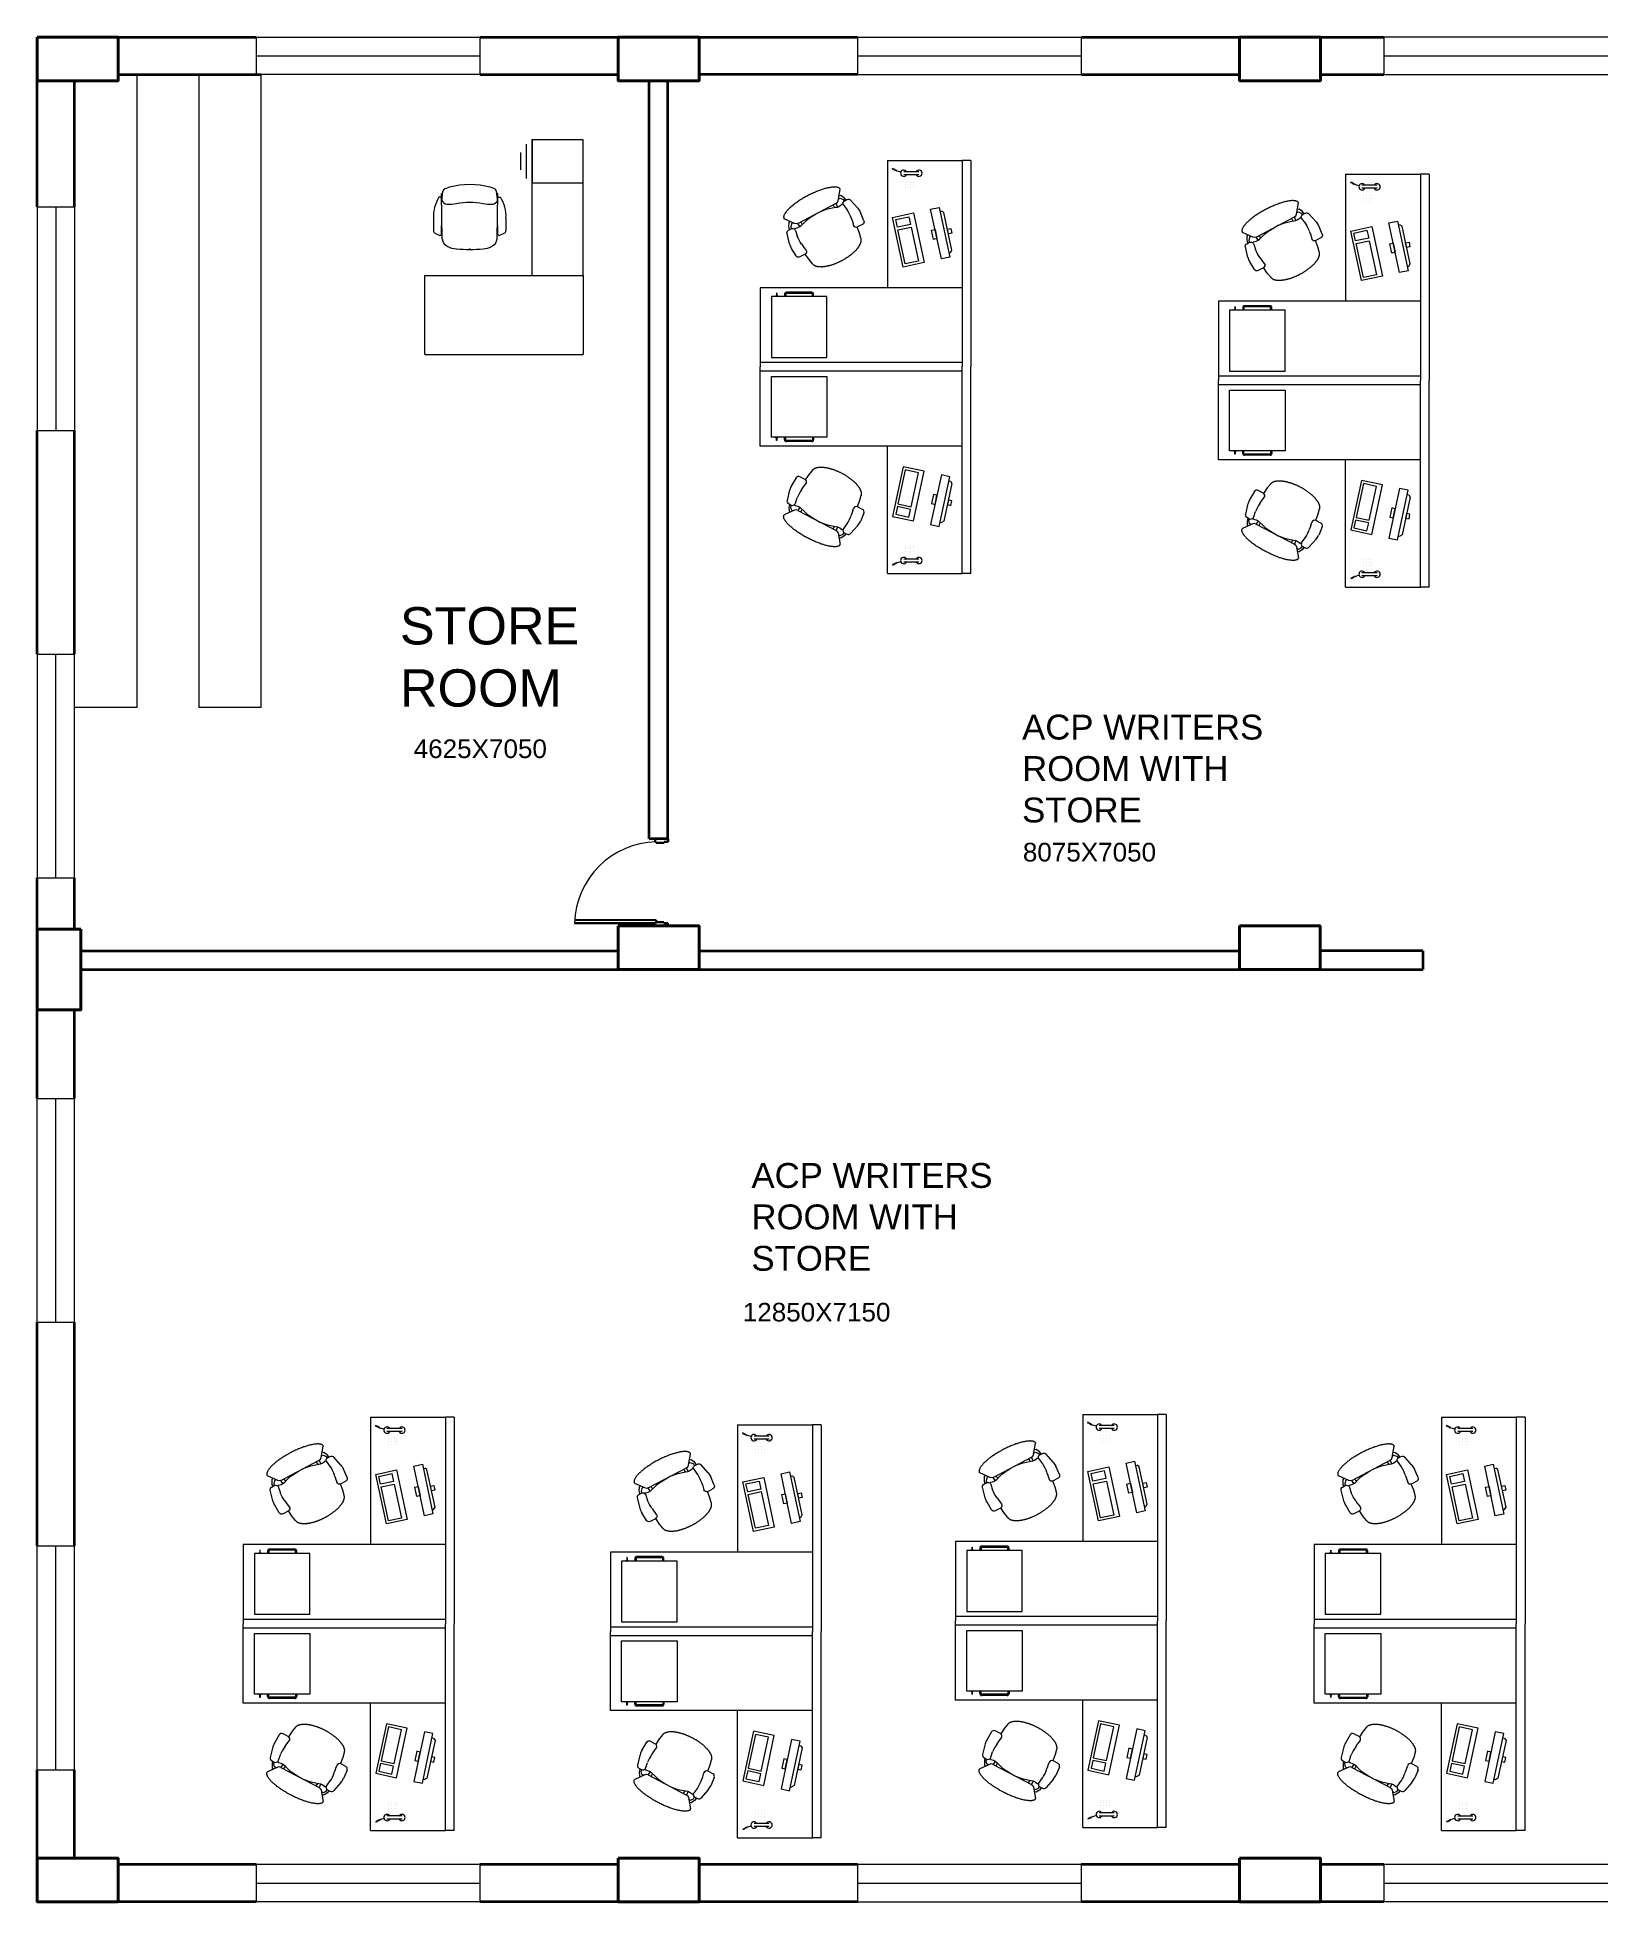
# Model space of a CAD drawing. Header units: millimetres. Extents: x 3079 to 579737, y 1565 to 1161826.
# Drawn here: x 73095 to 85732, y 432071 to 447071 of the extents above; entities that cross this region are included whole.
import ezdxf

# ---------------------------------------------------------------- set-up
doc = ezdxf.new("R2010")
doc.units = ezdxf.units.MM
for name, color, linetype, lineweight in [('1', 7, 'Continuous', 35), ('A_COL', 250, 'Continuous', 40), ('A_ELE1', 250, 'Continuous', 20), ('A_WIN-DOR', 250, 'Continuous', 30), ('IG-Area', 250, 'Continuous', 30), ('SILL', 251, 'Continuous', 18), ('WINDOW', 252, 'Continuous', 15)]:
    doc.layers.add(name, color=color, linetype=linetype, lineweight=lineweight)
doc.layers.add('FURNITURE', color=253, linetype='Continuous', lineweight=5, transparency=0.05)
doc.styles.get("Standard").update_dxf_attribs({"font": 'arial.ttf'})

msp = doc.modelspace()

# ---------------------------------------------------------------- texts
at = {"layer": 'IG-Area', "attachment_point": 1}
for s, insert, char_height in [('STORE \\PROOM', (76013, 442486), 300), ('ACP WRITERS \\PROOM WITH \\PSTORE', (81020, 441621), 200), ('4625X7050', (76124, 441422), 150), ('8075X7050', (81026, 440590), 150), ('ACP WRITERS \\PROOM WITH \\PSTORE', (78842, 438014), 200), ('12850X7150', (78772, 436889), 150)]:
    msp.add_mtext_dynamic_manual_height_columns(s, width=38356.19, gutter_width=12.5, heights=[0], dxfattribs=dict(at, insert=insert, char_height=char_height))

# ---------------------------------------------------------------- blocks, each defined once
blk = doc.blocks.new('AP00XXXX$0$A$C53421247')
at = {"color": 0}
for p, q in [((73, 477), (80, 503)), ((80, 503), (99, 534)), ((82, 595), (83, 598)), ((82, 593), (82, 595)), ((140, 501), (82, 587)), ((83, 598), (85, 600)), ((85, 600), (87, 604)), ((87, 604), (90, 607)), ((90, 607), (92, 609)), ((92, 609), (95, 612)), ((95, 612), (99, 614)), ((113, 514), (95, 493)), ((99, 614), (103, 617)), ((99, 534), (115, 538)), ((103, 617), (106, 619)), ((106, 619), (111, 621)), ((111, 621), (115, 624)), ((127, 514), (113, 514)), ((115, 624), (120, 626)), ((120, 626), (126, 628)), ((126, 628), (132, 630)), ((134, 510), (127, 514)), ((132, 630), (137, 632)), ((137, 632), (144, 634)), ((151, 491), (140, 501)), ((144, 634), (149, 636)), ((149, 636), (157, 638)), ((157, 638), (163, 639)), ((163, 639), (170, 641)), ((170, 641), (178, 643)), ((178, 643), (186, 644)), ((186, 644), (194, 646)), ((194, 646), (202, 647)), ((202, 647), (210, 648)), ((210, 648), (219, 649)), ((219, 649), (227, 650)), ((227, 650), (236, 651)), ((236, 651), (245, 652)), ((245, 652), (254, 652)), ((254, 652), (263, 653)), ((263, 653), (273, 653)), ((273, 653), (282, 654)), ((282, 654), (292, 654)), ((292, 654), (302, 654)), ((302, 654), (311, 654)), ((311, 654), (321, 654)), ((321, 654), (331, 654)), ((331, 654), (341, 654)), ((341, 654), (351, 653)), ((351, 653), (361, 653)), ((361, 653), (371, 652)), ((371, 652), (381, 652)), ((381, 652), (390, 651)), ((390, 651), (401, 650)), ((401, 650), (410, 649)), ((410, 649), (420, 648)), ((420, 648), (430, 646)), ((430, 646), (439, 646)), ((439, 646), (449, 644)), ((449, 644), (458, 642)), ((458, 642), (468, 641)), ((468, 641), (477, 639)), ((477, 639), (486, 637)), ((486, 637), (495, 636)), ((495, 636), (504, 634)), ((504, 634), (513, 632)), ((513, 632), (520, 630)), ((520, 630), (529, 627)), ((529, 627), (537, 625)), ((537, 625), (545, 623)), ((545, 623), (552, 620)), ((552, 620), (559, 618)), ((559, 618), (566, 616)), ((566, 616), (573, 614)), ((573, 614), (580, 611)), ((576, 474), (643, 549)), ((580, 611), (586, 608)), ((586, 608), (592, 605)), ((592, 605), (597, 603)), ((597, 603), (603, 600)), ((603, 600), (608, 597)), ((618, 502), (606, 508)), ((608, 597), (613, 595)), ((613, 595), (617, 591)), ((617, 591), (621, 588)), ((633, 471), (618, 502)), ((621, 588), (625, 586)), ((625, 586), (629, 582)), ((629, 582), (632, 580)), ((632, 580), (635, 576)), ((635, 576), (637, 574)), ((637, 574), (639, 571)), ((639, 571), (641, 568)), ((641, 568), (642, 565)), ((642, 565), (643, 562)), ((643, 562), (644, 559)), ((644, 559), (645, 556)), ((645, 556), (645, 553)), ((7, 368), (36, 460)), ((90, 476), (63, 478)), ((95, 493), (93, 475)), ((113, 453), (100, 394)), ((120, 459), (111, 457)), ((123, 459), (120, 459)), ((145, 454), (123, 459)), ((160, 452), (145, 454)), ((165, 488), (151, 491)), ((168, 452), (160, 452)), ((166, 452), (165, 488)), ((550, 463), (165, 488)), ((184, 457), (168, 452)), ((255, 473), (184, 457)), ((195, 486), (192, 459)), ((264, 474), (255, 473)), ((327, 478), (264, 474)), ((373, 474), (327, 478)), ((434, 465), (373, 474)), ((461, 459), (434, 465)), ((496, 446), (461, 459)), ((529, 434), (496, 446)), ((520, 465), (518, 438)), ((545, 430), (529, 434)), ((545, 430), (550, 463)), ((564, 429), (545, 430)), ((550, 463), (564, 465)), ((564, 465), (576, 474)), ((588, 432), (564, 429)), ((585, 483), (591, 485)), ((591, 432), (588, 432)), ((591, 485), (604, 482)), ((597, 428), (591, 432)), ((595, 413), (600, 364)), ((604, 482), (620, 461)), ((620, 461), (621, 444)), ((650, 442), (623, 444)), ((636, 460), (633, 471)), ((638, 443), (636, 460)), ((690, 327), (673, 421)), ((2, 245), (0, 325)), ((26, 220), (76, 217)), ((83, 159), (80, 217)), ((97, 312), (98, 282)), ((98, 280), (103, 245)), ((588, 250), (580, 218)), ((593, 282), (588, 252)), ((590, 128), (600, 187)), ((602, 186), (655, 183)), ((682, 205), (691, 283)), ((90, 114), (83, 159)), ((90, 111), (90, 114)), ((90, 110), (90, 111)), ((91, 107), (90, 110)), ((92, 105), (91, 107)), ((92, 102), (92, 105)), ((93, 100), (92, 102)), ((94, 98), (93, 100)), ((95, 96), (94, 98)), ((96, 93), (95, 96)), ((97, 91), (96, 93)), ((99, 89), (97, 91)), ((100, 87), (99, 89)), ((101, 84), (100, 87)), ((103, 82), (101, 84)), ((105, 80), (103, 82)), ((107, 78), (105, 80)), ((109, 76), (107, 78)), ((111, 73), (109, 76)), ((113, 72), (111, 73)), ((116, 69), (113, 72)), ((118, 67), (116, 69)), ((120, 65), (118, 67)), ((123, 63), (120, 65)), ((125, 60), (123, 63)), ((128, 59), (125, 60)), ((132, 57), (128, 59)), ((135, 54), (132, 57)), ((138, 53), (135, 54)), ((141, 51), (138, 53)), ((144, 49), (141, 51)), ((148, 47), (144, 49)), ((151, 45), (148, 47)), ((155, 44), (151, 45)), ((158, 42), (155, 44)), ((162, 40), (158, 42)), ((165, 38), (162, 40)), ((169, 36), (165, 38)), ((173, 34), (169, 36)), ((178, 33), (173, 34)), ((182, 31), (178, 33)), ((186, 30), (182, 31)), ((190, 28), (186, 30)), ((194, 27), (190, 28)), ((199, 25), (194, 27)), ((204, 24), (199, 25)), ((207, 22), (204, 24)), ((212, 21), (207, 22)), ((217, 19), (212, 21)), ((221, 18), (217, 19)), ((226, 17), (221, 18)), ((231, 16), (226, 17)), ((236, 15), (231, 16)), ((241, 14), (236, 15)), ((246, 13), (241, 14)), ((250, 11), (246, 13)), ((256, 10), (250, 11)), ((261, 9), (256, 10)), ((266, 8), (261, 9)), ((271, 8), (266, 8)), ((276, 7), (271, 8)), ((281, 6), (276, 7)), ((287, 5), (281, 6)), ((291, 4), (287, 5)), ((297, 4), (291, 4)), ((302, 4), (297, 4)), ((307, 2), (302, 4)), ((313, 2), (307, 2)), ((318, 2), (313, 2)), ((323, 1), (318, 2)), ((328, 1), (323, 1)), ((334, 1), (328, 1)), ((339, 1), (334, 1)), ((344, 0), (339, 1)), ((350, 1), (344, 0)), ((356, 0), (350, 1)), ((360, 0), (356, 0)), ((366, 0), (360, 0)), ((371, 0), (366, 0)), ((376, 1), (371, 0)), ((382, 0), (376, 1)), ((387, 1), (382, 0)), ((392, 1), (387, 1)), ((397, 1), (392, 1)), ((402, 1), (397, 1)), ((407, 2), (402, 1)), ((412, 2), (407, 2)), ((417, 3), (412, 2)), ((423, 3), (417, 3)), ((427, 4), (423, 3)), ((432, 4), (427, 4)), ((437, 6), (432, 4)), ((442, 6), (437, 6)), ((447, 7), (442, 6)), ((451, 8), (447, 7)), ((455, 9), (451, 8)), ((460, 9), (455, 9)), ((465, 10), (460, 9)), ((469, 12), (465, 10)), ((474, 12), (469, 12)), ((478, 13), (474, 12)), ((482, 15), (478, 13)), ((486, 16), (482, 15)), ((490, 17), (486, 16)), ((494, 18), (490, 17)), ((498, 19), (494, 18)), ((502, 21), (498, 19)), ((506, 22), (502, 21)), ((510, 23), (506, 22)), ((514, 25), (510, 23)), ((517, 27), (514, 25)), ((520, 28), (517, 27)), ((524, 30), (520, 28)), ((528, 31), (524, 30)), ((530, 33), (528, 31)), ((533, 35), (530, 33)), ((537, 36), (533, 35)), ((539, 38), (537, 36)), ((542, 40), (539, 38)), ((545, 42), (542, 40)), ((547, 43), (545, 42)), ((550, 46), (547, 43)), ((552, 47), (550, 46)), ((555, 49), (552, 47)), ((557, 51), (555, 49)), ((559, 53), (557, 51)), ((561, 55), (559, 53)), ((563, 57), (561, 55)), ((565, 59), (563, 57)), ((567, 61), (565, 59)), ((568, 63), (567, 61)), ((569, 65), (568, 63)), ((571, 67), (569, 65)), ((572, 70), (571, 67)), ((573, 71), (572, 70)), ((574, 74), (573, 71)), ((575, 76), (574, 74)), ((576, 78), (575, 76)), ((577, 81), (576, 78)), ((577, 82), (590, 128)), ((577, 82), (577, 81))]:
    blk.add_line(p, q, dxfattribs=at)
for centre, radius, start, end in [((88, 591), 6.35, 164.3929, 214.029), ((638, 553), 6.35, 318.2555, 357.1149), ((153, 324), 152, 163.1174, 179.4456), ((60, 452), 25.4, 85.1777, 163.418), ((87, 451), 25.4, 6.3757, 85.1777), ((446, 342), 350, 171.2066, 184.7536), ((251, 353), 350, 348.2663, 1.8132), ((620, 418), 25.4, 85.208, 169.2349), ((620, 418), 25.4, 169.2349, 190.8913), ((648, 417), 25.4, 9.9024, 85.208), ((28, 245), 25.4, 180.1777, 266.5099), ((78, 242), 25.4, 266.5099, 4.8356), ((124, 283), 25.4, 182.6801, 187.8199), ((604, 212), 25.4, 165.2, 266.5099), ((563, 256), 25.4, 345.2, 350.3398), ((657, 209), 25.4, 266.5099, 353.5743), ((539, 300), 152, 353.5743, 9.9024)]:
    blk.add_arc(centre, radius, start, end, dxfattribs=at)

# ---------------------------------------------------------------- linework, layer by layer
at = {"layer": '1'}
for p, q in [((73095, 447071), (74857, 447071)), ((73095, 445708), (73095, 447071)), ((73095, 447071), (74857, 447071)), ((76657, 447071), (79695, 447071)), ((77770, 447071), (78420, 447071)), ((81495, 447071), (83932, 447071)), ((73395, 445708), (73395, 446721)), ((73745, 446771), (74895, 446771)), ((76657, 446771), (77770, 446771)), ((78020, 440621), (78020, 446721)), ((78170, 440621), (78170, 446721)), ((79695, 446771), (78420, 446771)), ((81495, 446771), (82770, 446771)), ((83420, 446771), (83932, 446771)), ((73095, 442108), (73095, 443908)), ((73395, 442108), (73395, 443908)), ((78170, 440621), (78020, 440621)), ((73095, 438533), (73095, 440308)), ((73395, 439896), (73395, 440308)), ((73445, 439721), (77770, 439721)), ((78420, 439721), (82768, 439721)), ((84245, 439721), (83418, 439721)), ((84245, 439721), (84245, 439571)), ((73445, 439571), (84245, 439571)), ((83093, 439571), (83095, 439571)), ((83093, 439571), (83093, 439571)), ((73395, 438533), (73395, 439246)), ((73095, 434933), (73095, 436733)), ((73395, 434933), (73395, 436733)), ((73095, 432071), (73095, 433133)), ((73395, 432421), (73395, 433133)), ((74857, 432371), (73745, 432371)), ((77770, 432371), (76657, 432371)), ((79695, 432371), (78420, 432371)), ((82770, 432371), (81495, 432371)), ((83932, 432371), (83420, 432371)), ((74857, 432071), (73095, 432071)), ((79695, 432071), (76657, 432071)), ((83932, 432071), (81495, 432071))]:
    msp.add_line(p, q, dxfattribs=at)
at = {"layer": 'A_COL'}
for points in [[(73095, 447071), (73095, 446721), (73745, 446721), (73745, 447071)], [(77770, 447071), (77770, 446721), (78420, 446721), (78420, 447071)], [(82770, 447071), (82770, 446721), (83420, 446721), (83420, 447071)], [(73445, 439896), (73095, 439896), (73095, 439246), (73445, 439246)], [(77770, 439921), (77770, 439571), (78420, 439571), (78420, 439921)], [(82768, 439921), (82768, 439571), (83418, 439571), (83418, 439921)], [(73095, 432421), (73095, 432071), (73745, 432071), (73745, 432421)], [(77770, 432421), (77770, 432071), (78420, 432071), (78420, 432421)], [(82770, 432421), (82770, 432071), (83420, 432071), (83420, 432421)]]:
    msp.add_lwpolyline(points, close=True, dxfattribs=at)
at = {"layer": 'A_ELE1', "transparency": 33554687}
msp.add_arc((78094, 439923), 676, 91.622, 178.1378, dxfattribs=at)
at = {"layer": 'A_WIN-DOR', "transparency": 33554687}
for p, q in [((78066, 440599), (78066, 440621)), ((78075, 440599), (78066, 440599)), ((78139, 440589), (78075, 440589)), ((78171, 440598), (78139, 440599)), ((78139, 440599), (78139, 440589)), ((78074, 439969), (77419, 439970)), ((78138, 439953), (78074, 439953)), ((78138, 439943), (78138, 439953)), ((78074, 439943), (77419, 439945)), ((78065, 439944), (78042, 439944)), ((78065, 439944), (78065, 439921)), ((78065, 439921), (78170, 439921)), ((78170, 439943), (78138, 439943))]:
    msp.add_line(p, q, dxfattribs=at)
at = {"layer": 'A_WIN-DOR'}
for p, q in [((78066, 440621), (78171, 440621)), ((78171, 440621), (78171, 440598)), ((78170, 439943), (78170, 439921))]:
    msp.add_line(p, q, dxfattribs=at)
at = {"layer": 'A_WIN-DOR', "transparency": 33554687}
for points in [[(78075, 440599), (78075, 440589)], [(78074, 439943), (78074, 439969)]]:
    msp.add_lwpolyline(points, dxfattribs=at)
at = {"layer": 'FURNITURE'}
for p, q in [((73895, 446771), (73895, 441680)), ((74395, 446771), (74395, 441680)), ((74895, 446771), (74895, 441680)), ((76986, 446004), (76986, 446143)), ((77032, 445935), (77032, 446212)), ((77078, 445155), (77078, 446247)), ((77078, 446247), (77078, 445900)), ((77488, 446247), (77078, 446247)), ((77488, 446247), (77078, 446247)), ((77488, 445155), (77488, 446247)), ((79936, 446080), (80538, 446080)), ((79936, 446080), (79936, 445056)), ((79982, 446004), (79978, 446019)), ((79992, 445999), (79987, 446014)), ((80002, 445994), (79997, 446009)), ((80012, 445990), (80007, 446004)), ((80044, 445986), (80016, 445994)), ((80189, 445989), (80068, 445989)), ((80189, 445965), (80068, 445965)), ((80538, 446080), (80538, 444419)), ((80608, 446080), (80538, 446080)), ((80608, 446080), (80608, 444419)), ((80608, 446080), (80608, 444419)), ((83623, 445971), (84225, 445971)), ((83623, 445971), (83623, 444947)), ((84225, 445971), (84225, 444310)), ((84296, 445971), (84225, 445971)), ((84296, 445971), (84296, 444310)), ((84296, 445971), (84296, 444310)), ((76349, 445811), (76359, 445821)), ((76354, 445450), (76349, 445811)), ((76350, 445749), (76359, 445830)), ((76379, 445855), (76410, 445865)), ((76770, 445855), (76739, 445865)), ((76800, 445749), (76790, 445830)), ((76800, 445811), (76791, 445821)), ((76796, 445450), (76800, 445811)), ((77078, 445900), (77488, 445900)), ((80080, 445906), (80080, 445906)), ((80080, 445884), (80080, 445884)), ((80080, 445861), (80080, 445861)), ((80102, 445906), (80102, 445906)), ((80102, 445884), (80102, 445884)), ((80102, 445861), (80102, 445861)), ((80125, 445906), (80125, 445906)), ((80125, 445884), (80125, 445884)), ((80125, 445861), (80125, 445861)), ((80148, 445906), (80148, 445906)), ((80148, 445884), (80148, 445884)), ((80148, 445861), (80148, 445861)), ((83670, 445895), (83665, 445909)), ((83680, 445890), (83675, 445904)), ((83689, 445885), (83684, 445900)), ((83699, 445880), (83694, 445895)), ((83731, 445876), (83704, 445885)), ((83876, 445880), (83755, 445880)), ((83876, 445856), (83755, 445856)), ((76349, 445784), (76326, 445784)), ((76800, 445784), (76823, 445784)), ((79978, 445621), (80146, 445658)), ((80146, 445658), (80231, 445258)), ((80360, 445668), (80372, 445671)), ((80390, 445660), (80372, 445671)), ((80455, 445357), (80390, 445660)), ((83767, 445797), (83767, 445797)), ((83767, 445774), (83767, 445774)), ((83767, 445752), (83767, 445752)), ((83790, 445797), (83790, 445797)), ((83790, 445774), (83790, 445774)), ((83790, 445752), (83790, 445752)), ((83813, 445797), (83813, 445797)), ((83813, 445774), (83813, 445774)), ((83813, 445752), (83813, 445752)), ((83835, 445797), (83835, 445797)), ((83835, 445774), (83835, 445774)), ((83835, 445752), (83835, 445752)), ((76283, 445616), (76284, 445515)), ((76348, 445488), (76351, 445630)), ((76801, 445488), (76798, 445630)), ((76866, 445616), (76865, 445515)), ((80063, 445222), (79978, 445621)), ((80003, 445605), (80108, 445627)), ((80017, 445542), (80003, 445605)), ((80122, 445564), (80017, 445542)), ((80021, 445521), (80126, 445543)), ((80080, 445248), (80021, 445521)), ((80108, 445627), (80122, 445564)), ((80126, 445543), (80185, 445270)), ((83665, 445512), (83833, 445548)), ((83750, 445113), (83665, 445512)), ((83690, 445496), (83795, 445518)), ((83795, 445518), (83809, 445455)), ((83833, 445548), (83919, 445149)), ((84047, 445559), (84060, 445562)), ((84078, 445550), (84060, 445562)), ((84142, 445247), (84078, 445550)), ((76293, 445496), (76329, 445479)), ((76856, 445496), (76820, 445479)), ((80443, 445339), (80455, 445357)), ((83704, 445433), (83690, 445496)), ((83809, 445455), (83704, 445433)), ((83708, 445411), (83813, 445434)), ((83767, 445138), (83708, 445411)), ((83813, 445434), (83872, 445161)), ((80231, 445258), (80063, 445222)), ((80185, 445270), (80080, 445248)), ((80431, 445336), (80443, 445339)), ((84119, 445227), (84131, 445229)), ((84131, 445229), (84142, 445247)), ((76214, 445155), (77488, 445155)), ((76214, 444518), (76214, 445155)), ((77488, 445155), (77488, 444518)), ((80538, 445056), (78912, 445056)), ((78912, 445056), (78912, 444419)), ((83919, 445149), (83750, 445113)), ((83872, 445161), (83767, 445138)), ((79036, 444986), (79033, 444985)), ((79034, 444985), (79033, 444985)), ((79057, 444985), (79033, 444985)), ((79057, 444985), (79034, 444985)), ((79036, 444987), (79036, 444986)), ((79054, 444987), (79036, 444987)), ((79055, 444986), (79036, 444986)), ((79047, 445012), (79044, 445012)), ((79044, 445012), (79044, 445009)), ((79044, 445011), (79044, 445009)), ((79044, 445011), (79044, 445011)), ((79044, 445009), (79044, 444996)), ((79044, 445009), (79044, 444996)), ((79047, 445009), (79044, 445009)), ((79047, 445004), (79044, 445004)), ((79044, 445003), (79044, 445003)), ((79044, 444996), (79044, 444994)), ((79044, 444996), (79044, 444993)), ((79044, 444994), (79044, 444994)), ((79047, 444993), (79044, 444993)), ((79044, 444993), (79044, 444992)), ((79044, 444992), (79044, 444988)), ((79046, 445011), (79046, 445009)), ((79047, 445011), (79046, 445011)), ((79046, 445009), (79046, 444996)), ((79047, 445003), (79046, 445003)), ((79046, 444996), (79046, 444994)), ((79047, 444994), (79046, 444994)), ((79047, 445009), (79047, 445012)), ((79047, 444996), (79047, 445009)), ((79047, 444993), (79047, 444996)), ((79047, 444992), (79047, 444993)), ((79047, 444988), (79047, 444992)), ((79054, 444987), (79054, 444986)), ((79055, 444986), (79057, 444985)), ((79057, 444985), (79057, 444985)), ((79107, 445005), (79107, 444985)), ((79107, 444985), (79107, 444985)), ((79118, 445005), (79118, 444985)), ((79118, 444985), (79118, 444985)), ((79327, 445020), (79123, 445020)), ((79327, 445010), (79123, 445010)), ((79332, 444985), (79332, 445005)), ((79332, 444985), (79332, 444985)), ((79342, 444985), (79342, 445005)), ((79342, 444985), (79342, 444985)), ((84225, 444947), (82599, 444947)), ((82599, 444947), (82599, 444310)), ((82734, 444902), (82732, 444902)), ((82732, 444902), (82732, 444899)), ((82732, 444901), (82732, 444899)), ((82732, 444901), (82732, 444901)), ((82734, 444899), (82734, 444902)), ((82734, 444901), (82734, 444899)), ((82734, 444901), (82734, 444901)), ((83015, 444911), (82810, 444911)), ((83015, 444901), (82810, 444901)), ((82723, 444877), (82721, 444876)), ((82721, 444876), (82721, 444876)), ((82745, 444876), (82721, 444876)), ((82745, 444876), (82721, 444876)), ((82742, 444877), (82723, 444877)), ((82724, 444877), (82724, 444877)), ((82742, 444877), (82724, 444877)), ((82734, 444900), (82732, 444900)), ((82732, 444899), (82732, 444886)), ((82732, 444899), (82732, 444886)), ((82734, 444895), (82732, 444895)), ((82732, 444894), (82732, 444894)), ((82732, 444886), (82732, 444884)), ((82732, 444886), (82732, 444883)), ((82732, 444884), (82732, 444884)), ((82732, 444883), (82732, 444878)), ((82734, 444883), (82732, 444883)), ((82732, 444883), (82732, 444883)), ((82734, 444899), (82734, 444886)), ((82734, 444886), (82734, 444899)), ((82734, 444894), (82734, 444894)), ((82734, 444886), (82734, 444884)), ((82734, 444883), (82734, 444886)), ((82734, 444884), (82734, 444884)), ((82734, 444878), (82734, 444883)), ((82734, 444883), (82734, 444883)), ((82742, 444877), (82745, 444876)), ((82742, 444877), (82742, 444877)), ((82745, 444876), (82745, 444876)), ((82795, 444896), (82795, 444875)), ((82795, 444875), (82795, 444875)), ((82805, 444896), (82805, 444875)), ((82805, 444875), (82805, 444875)), ((83020, 444875), (83020, 444896)), ((83020, 444875), (83020, 444875)), ((83030, 444875), (83030, 444896)), ((83030, 444875), (83030, 444875)), ((76214, 444518), (77488, 444518)), ((80538, 444454), (78912, 444454)), ((78912, 443782), (78912, 444419)), ((80538, 444384), (78912, 444384)), ((80538, 442758), (80538, 444419)), ((80538, 442758), (80538, 444419)), ((80608, 442758), (80608, 444419)), ((80608, 442758), (80608, 444419)), ((80608, 442758), (80608, 444419)), ((84225, 444345), (82599, 444345)), ((82599, 443672), (82599, 444310)), ((84225, 442648), (84225, 444310)), ((84225, 442648), (84225, 444310)), ((84296, 442648), (84296, 444310)), ((84296, 442648), (84296, 444310)), ((84296, 442648), (84296, 444310)), ((84225, 444274), (82599, 444274)), ((79034, 443853), (79033, 443853)), ((79036, 443851), (79033, 443853)), ((79057, 443853), (79033, 443853)), ((79057, 443853), (79034, 443853)), ((79036, 443851), (79036, 443851)), ((79054, 443851), (79036, 443851)), ((79055, 443851), (79036, 443851)), ((79044, 443846), (79044, 443850)), ((79047, 443850), (79047, 443846)), ((79054, 443851), (79054, 443851)), ((79055, 443851), (79057, 443853)), ((79057, 443853), (79057, 443853)), ((79107, 443833), (79107, 443853)), ((79107, 443853), (79107, 443853)), ((79118, 443833), (79118, 443853)), ((79118, 443853), (79118, 443853)), ((79332, 443853), (79332, 443833)), ((79332, 443853), (79332, 443853)), ((79342, 443853), (79342, 443833)), ((79342, 443853), (79342, 443853)), ((80538, 443782), (78912, 443782)), ((79044, 443845), (79044, 443846)), ((79044, 443842), (79044, 443845)), ((79047, 443845), (79044, 443845)), ((79044, 443842), (79044, 443844)), ((79044, 443844), (79044, 443844)), ((79044, 443829), (79044, 443842)), ((79044, 443829), (79044, 443842)), ((79044, 443835), (79044, 443835)), ((79047, 443834), (79044, 443834)), ((79047, 443829), (79044, 443829)), ((79044, 443827), (79044, 443829)), ((79044, 443826), (79044, 443829)), ((79044, 443827), (79044, 443827)), ((79047, 443826), (79044, 443826)), ((79046, 443842), (79046, 443844)), ((79047, 443844), (79046, 443844)), ((79046, 443829), (79046, 443842)), ((79047, 443835), (79046, 443835)), ((79046, 443827), (79046, 443829)), ((79047, 443827), (79046, 443827)), ((79047, 443846), (79047, 443845)), ((79047, 443845), (79047, 443842)), ((79047, 443842), (79047, 443829)), ((79047, 443829), (79047, 443826)), ((79327, 443828), (79123, 443828)), ((79327, 443818), (79123, 443818)), ((79936, 442758), (79936, 443782)), ((82721, 443743), (82721, 443743)), ((82723, 443742), (82721, 443743)), ((82745, 443743), (82721, 443743)), ((82745, 443743), (82721, 443743)), ((82742, 443742), (82723, 443742)), ((82724, 443742), (82724, 443742)), ((82742, 443742), (82724, 443742)), ((82732, 443736), (82732, 443741)), ((82732, 443733), (82732, 443736)), ((82734, 443736), (82732, 443736)), ((82732, 443736), (82732, 443736)), ((82732, 443733), (82732, 443735)), ((82732, 443735), (82732, 443735)), ((82732, 443720), (82732, 443733)), ((82732, 443720), (82732, 443733)), ((82732, 443725), (82732, 443725)), ((82734, 443724), (82732, 443724)), ((82732, 443718), (82732, 443720)), ((82732, 443717), (82732, 443720)), ((82734, 443719), (82732, 443719)), ((82732, 443718), (82732, 443718)), ((82734, 443717), (82732, 443717)), ((82734, 443741), (82734, 443736)), ((82734, 443736), (82734, 443733)), ((82734, 443736), (82734, 443736)), ((82734, 443733), (82734, 443735)), ((82734, 443735), (82734, 443735)), ((82734, 443720), (82734, 443733)), ((82734, 443733), (82734, 443720)), ((82734, 443725), (82734, 443725)), ((82734, 443718), (82734, 443720)), ((82734, 443720), (82734, 443717)), ((82734, 443718), (82734, 443718)), ((82742, 443742), (82745, 443743)), ((82742, 443742), (82742, 443742)), ((82745, 443743), (82745, 443743)), ((82795, 443723), (82795, 443744)), ((82795, 443744), (82795, 443744)), ((82805, 443723), (82805, 443744)), ((82805, 443744), (82805, 443744)), ((83015, 443718), (82810, 443718)), ((83015, 443708), (82810, 443708)), ((83020, 443744), (83020, 443723)), ((83020, 443744), (83020, 443744)), ((83030, 443744), (83030, 443723)), ((83030, 443744), (83030, 443744)), ((80063, 443616), (79978, 443216)), ((80080, 443590), (80021, 443317)), ((80231, 443580), (80063, 443616)), ((80185, 443568), (80080, 443590)), ((80126, 443294), (80185, 443568)), ((80146, 443180), (80231, 443580)), ((84225, 443672), (82599, 443672)), ((83623, 442648), (83623, 443672)), ((80455, 443481), (80390, 443178)), ((80431, 443502), (80443, 443499)), ((80443, 443499), (80455, 443481)), ((83750, 443506), (83665, 443107)), ((83767, 443481), (83708, 443208)), ((83919, 443470), (83750, 443506)), ((83872, 443458), (83767, 443481)), ((83813, 443185), (83872, 443458)), ((83833, 443071), (83919, 443470)), ((80017, 443296), (80003, 443233)), ((80122, 443273), (80017, 443296)), ((80021, 443317), (80126, 443294)), ((80108, 443210), (80122, 443273)), ((84142, 443372), (84078, 443069)), ((84119, 443392), (84131, 443390)), ((84131, 443390), (84142, 443372)), ((79978, 443216), (80146, 443180)), ((80003, 443233), (80108, 443210)), ((80360, 443169), (80372, 443167)), ((80390, 443178), (80372, 443167)), ((83665, 443107), (83833, 443071)), ((83704, 443186), (83690, 443123)), ((83690, 443123), (83795, 443101)), ((83809, 443164), (83704, 443186)), ((83708, 443208), (83813, 443185)), ((83795, 443101), (83809, 443164)), ((80080, 442977), (80080, 442977)), ((80080, 442954), (80080, 442954)), ((80102, 442977), (80102, 442977)), ((80102, 442954), (80102, 442954)), ((80125, 442977), (80125, 442977)), ((80125, 442954), (80125, 442954)), ((80148, 442977), (80148, 442977)), ((80148, 442954), (80148, 442954)), ((84047, 443060), (84060, 443057)), ((84078, 443069), (84060, 443057)), ((79982, 442834), (79978, 442819)), ((79992, 442839), (79987, 442824)), ((80002, 442843), (79997, 442829)), ((80012, 442848), (80007, 442834)), ((80044, 442852), (80016, 442843)), ((80189, 442873), (80068, 442873)), ((80189, 442849), (80068, 442849)), ((80080, 442931), (80080, 442931)), ((80102, 442931), (80102, 442931)), ((80125, 442931), (80125, 442931)), ((80148, 442931), (80148, 442931)), ((83767, 442867), (83767, 442867)), ((83767, 442845), (83767, 442845)), ((83767, 442822), (83767, 442822)), ((83790, 442867), (83790, 442867)), ((83790, 442845), (83790, 442845)), ((83790, 442822), (83790, 442822)), ((83813, 442867), (83813, 442867)), ((83813, 442845), (83813, 442845)), ((83813, 442822), (83813, 442822)), ((83835, 442867), (83835, 442867)), ((83835, 442845), (83835, 442845)), ((83835, 442822), (83835, 442822)), ((79936, 442758), (80538, 442758)), ((80608, 442758), (80538, 442758)), ((83670, 442724), (83665, 442710)), ((83680, 442729), (83675, 442715)), ((83689, 442734), (83684, 442719)), ((83699, 442739), (83694, 442724)), ((83731, 442743), (83704, 442734)), ((83876, 442763), (83755, 442763)), ((83876, 442739), (83755, 442739)), ((83623, 442648), (84225, 442648)), ((84296, 442648), (84225, 442648)), ((73895, 441680), (73395, 441680)), ((74895, 441680), (74395, 441680)), ((75776, 435968), (76379, 435968)), ((75776, 435968), (75776, 434944)), ((75823, 435892), (75818, 435906)), ((75833, 435887), (75828, 435902)), ((76379, 435968), (76379, 434307)), ((76449, 435968), (76379, 435968)), ((76449, 435968), (76449, 434307)), ((76449, 435968), (76449, 434307)), ((78731, 435907), (79333, 435907)), ((78731, 435907), (78731, 434883)), ((79333, 435907), (79333, 434246)), ((79403, 435907), (79333, 435907)), ((79403, 435907), (79403, 434246)), ((79403, 435907), (79403, 434246)), ((81508, 435992), (82110, 435992)), ((81508, 435992), (81508, 434968)), ((81555, 435916), (81550, 435931)), ((81564, 435911), (81560, 435926)), ((81574, 435906), (81569, 435921)), ((81584, 435901), (81579, 435916)), ((81616, 435898), (81589, 435906)), ((81761, 435901), (81640, 435901)), ((82110, 435992), (82110, 434331)), ((82180, 435992), (82110, 435992)), ((82180, 435992), (82180, 434331)), ((82180, 435992), (82180, 434331)), ((84394, 435968), (84996, 435968)), ((84394, 435968), (84394, 434944)), ((84441, 435892), (84436, 435906)), ((84451, 435887), (84446, 435901)), ((84996, 435968), (84996, 434307)), ((85067, 435968), (84996, 435968)), ((85067, 435968), (85067, 434307)), ((85067, 435968), (85067, 434307)), ((75843, 435882), (75838, 435897)), ((75852, 435877), (75848, 435892)), ((75885, 435873), (75857, 435882)), ((76030, 435877), (75909, 435877)), ((76030, 435853), (75909, 435853)), ((75921, 435794), (75921, 435794)), ((75921, 435771), (75921, 435771)), ((75943, 435794), (75943, 435794)), ((75943, 435771), (75943, 435771)), ((75966, 435794), (75966, 435794)), ((75966, 435771), (75966, 435771)), ((75989, 435794), (75989, 435794)), ((75989, 435771), (75989, 435771)), ((78778, 435831), (78773, 435846)), ((78787, 435826), (78783, 435841)), ((78797, 435822), (78792, 435836)), ((78807, 435817), (78802, 435831)), ((78839, 435813), (78812, 435822)), ((78984, 435816), (78863, 435816)), ((78984, 435792), (78863, 435792)), ((81761, 435877), (81640, 435877)), ((81652, 435818), (81652, 435818)), ((81652, 435796), (81652, 435796)), ((81652, 435773), (81652, 435773)), ((81675, 435818), (81675, 435818)), ((81675, 435796), (81675, 435796)), ((81675, 435773), (81675, 435773)), ((81698, 435818), (81698, 435818)), ((81698, 435796), (81698, 435796)), ((81698, 435773), (81698, 435773)), ((81720, 435818), (81720, 435818)), ((81720, 435796), (81720, 435796)), ((81720, 435773), (81720, 435773)), ((84460, 435882), (84456, 435897)), ((84470, 435877), (84465, 435892)), ((84503, 435873), (84475, 435882)), ((84647, 435877), (84526, 435877)), ((84647, 435853), (84526, 435853)), ((84538, 435794), (84538, 435794)), ((84538, 435771), (84538, 435771)), ((84561, 435794), (84561, 435794)), ((84561, 435771), (84561, 435771)), ((84584, 435794), (84584, 435794)), ((84584, 435771), (84584, 435771)), ((84606, 435794), (84606, 435794)), ((84606, 435771), (84606, 435771)), ((75921, 435749), (75921, 435749)), ((75943, 435749), (75943, 435749)), ((75966, 435749), (75966, 435749)), ((75989, 435749), (75989, 435749)), ((78875, 435734), (78875, 435734)), ((78875, 435711), (78875, 435711)), ((78875, 435688), (78875, 435688)), ((78898, 435734), (78898, 435734)), ((78898, 435711), (78898, 435711)), ((78898, 435688), (78898, 435688)), ((78920, 435734), (78920, 435734)), ((78920, 435711), (78920, 435711)), ((78920, 435688), (78920, 435688)), ((78943, 435734), (78943, 435734)), ((78943, 435711), (78943, 435711)), ((78943, 435688), (78943, 435688)), ((84538, 435749), (84538, 435749)), ((84561, 435749), (84561, 435749)), ((84584, 435749), (84584, 435749)), ((84606, 435749), (84606, 435749)), ((75818, 435509), (75986, 435545)), ((75904, 435110), (75818, 435509)), ((75844, 435493), (75949, 435515)), ((75857, 435430), (75844, 435493)), ((75962, 435452), (75857, 435430)), ((75949, 435515), (75962, 435452)), ((75986, 435545), (76072, 435146)), ((76201, 435556), (76213, 435559)), ((76231, 435547), (76213, 435559)), ((76296, 435244), (76231, 435547)), ((78773, 435448), (78941, 435485)), ((78798, 435432), (78903, 435454)), ((78903, 435454), (78917, 435391)), ((78941, 435485), (79026, 435085)), ((79155, 435495), (79168, 435498)), ((79185, 435487), (79168, 435498)), ((79250, 435184), (79185, 435487)), ((81550, 435533), (81718, 435569)), ((81635, 435134), (81550, 435533)), ((81575, 435517), (81680, 435539)), ((81589, 435454), (81575, 435517)), ((81694, 435476), (81589, 435454)), ((81593, 435433), (81698, 435455)), ((81680, 435539), (81694, 435476)), ((81698, 435455), (81757, 435182)), ((81718, 435569), (81803, 435170)), ((81932, 435580), (81945, 435583)), ((81963, 435571), (81945, 435583)), ((82027, 435269), (81963, 435571)), ((84436, 435509), (84604, 435545)), ((84522, 435110), (84436, 435509)), ((84462, 435493), (84567, 435515)), ((84475, 435430), (84462, 435493)), ((84580, 435452), (84475, 435430)), ((84567, 435515), (84580, 435452)), ((84604, 435545), (84690, 435146)), ((84819, 435556), (84831, 435559)), ((84849, 435547), (84831, 435559)), ((84914, 435244), (84849, 435547)), ((75862, 435409), (75967, 435431)), ((75920, 435136), (75862, 435409)), ((75967, 435431), (76026, 435158)), ((78858, 435049), (78773, 435448)), ((78812, 435369), (78798, 435432)), ((78917, 435391), (78812, 435369)), ((78816, 435348), (78921, 435370)), ((78875, 435075), (78816, 435348)), ((78921, 435370), (78980, 435097)), ((81652, 435160), (81593, 435433)), ((84480, 435409), (84585, 435431)), ((84538, 435135), (84480, 435409)), ((84585, 435431), (84643, 435158)), ((76026, 435158), (75920, 435136)), ((76272, 435224), (76284, 435227)), ((76284, 435227), (76296, 435244)), ((79227, 435163), (79239, 435166)), ((79239, 435166), (79250, 435184)), ((81803, 435170), (81635, 435134)), ((81757, 435182), (81652, 435160)), ((82004, 435248), (82016, 435251)), ((82016, 435251), (82027, 435269)), ((84643, 435158), (84538, 435135)), ((84890, 435224), (84902, 435227)), ((84902, 435227), (84914, 435244)), ((76072, 435146), (75904, 435110)), ((79026, 435085), (78858, 435049)), ((78980, 435097), (78875, 435075)), ((84690, 435146), (84522, 435110)), ((76379, 434944), (74753, 434944)), ((74753, 434944), (74753, 434307)), ((74877, 434874), (74874, 434873)), ((74874, 434873), (74874, 434873)), ((74898, 434873), (74874, 434873)), ((74898, 434873), (74874, 434873)), ((74877, 434875), (74877, 434874)), ((74895, 434875), (74877, 434875)), ((74896, 434874), (74877, 434874)), ((74888, 434899), (74885, 434899)), ((74885, 434899), (74885, 434896)), ((74885, 434898), (74885, 434896)), ((74885, 434898), (74885, 434898)), ((74888, 434897), (74885, 434897)), ((74885, 434896), (74885, 434883)), ((74885, 434896), (74885, 434883)), ((74888, 434892), (74885, 434892)), ((74885, 434891), (74885, 434891)), ((74885, 434883), (74885, 434881)), ((74885, 434883), (74885, 434880)), ((74885, 434881), (74885, 434881)), ((74885, 434880), (74885, 434875)), ((74888, 434880), (74885, 434880)), ((74885, 434880), (74885, 434880)), ((74887, 434898), (74887, 434896)), ((74888, 434898), (74887, 434898)), ((74887, 434896), (74887, 434883)), ((74888, 434891), (74887, 434891)), ((74887, 434883), (74887, 434881)), ((74888, 434881), (74887, 434881)), ((74888, 434896), (74888, 434899)), ((74888, 434883), (74888, 434896)), ((74888, 434880), (74888, 434883)), ((74888, 434875), (74888, 434880)), ((74888, 434880), (74888, 434880)), ((74895, 434875), (74895, 434874)), ((74896, 434874), (74898, 434873)), ((74898, 434873), (74898, 434873)), ((74948, 434893), (74948, 434873)), ((74948, 434873), (74948, 434873)), ((74958, 434893), (74958, 434873)), ((74958, 434873), (74958, 434873)), ((75168, 434908), (74963, 434908)), ((75168, 434898), (74963, 434898)), ((75173, 434873), (75173, 434893)), ((75173, 434873), (75173, 434873)), ((75183, 434873), (75183, 434893)), ((75183, 434873), (75183, 434873)), ((79333, 434883), (77707, 434883)), ((77707, 434883), (77707, 434246)), ((82110, 434968), (80484, 434968)), ((80484, 434968), (80484, 434331)), ((80608, 434898), (80606, 434897)), ((80606, 434897), (80606, 434897)), ((80630, 434897), (80606, 434897)), ((80630, 434897), (80606, 434897)), ((80627, 434898), (80608, 434898)), ((80609, 434899), (80609, 434898)), ((80627, 434899), (80609, 434899)), ((80619, 434923), (80617, 434923)), ((80617, 434923), (80617, 434920)), ((80617, 434922), (80617, 434920)), ((80617, 434922), (80617, 434922)), ((80619, 434921), (80617, 434921)), ((80617, 434920), (80617, 434907)), ((80617, 434920), (80617, 434907)), ((80619, 434916), (80617, 434916)), ((80617, 434915), (80617, 434915)), ((80617, 434907), (80617, 434905)), ((80617, 434907), (80617, 434904)), ((80617, 434905), (80617, 434905)), ((80617, 434904), (80617, 434899)), ((80619, 434904), (80617, 434904)), ((80617, 434904), (80617, 434904)), ((80619, 434920), (80619, 434923)), ((80619, 434922), (80619, 434920)), ((80619, 434922), (80619, 434922)), ((80619, 434920), (80619, 434907)), ((80619, 434907), (80619, 434920)), ((80619, 434915), (80619, 434915)), ((80619, 434907), (80619, 434905)), ((80619, 434904), (80619, 434907)), ((80619, 434905), (80619, 434905)), ((80619, 434899), (80619, 434904)), ((80619, 434904), (80619, 434904)), ((80627, 434899), (80627, 434898)), ((80627, 434898), (80630, 434897)), ((80630, 434897), (80630, 434897)), ((80680, 434917), (80680, 434897)), ((80680, 434897), (80680, 434897)), ((80690, 434917), (80690, 434897)), ((80690, 434897), (80690, 434897)), ((80900, 434932), (80695, 434932)), ((80900, 434922), (80695, 434922)), ((80905, 434897), (80905, 434917)), ((80905, 434897), (80905, 434897)), ((80915, 434897), (80915, 434917)), ((80915, 434897), (80915, 434897)), ((84996, 434944), (83370, 434944)), ((83370, 434944), (83370, 434307)), ((83494, 434874), (83492, 434873)), ((83492, 434873), (83492, 434873)), ((83516, 434873), (83492, 434873)), ((83516, 434873), (83492, 434873)), ((83514, 434874), (83494, 434874)), ((83495, 434874), (83495, 434874)), ((83513, 434874), (83495, 434874)), ((83505, 434899), (83503, 434899)), ((83503, 434899), (83503, 434896)), ((83503, 434898), (83503, 434896)), ((83503, 434898), (83503, 434898)), ((83505, 434897), (83503, 434897)), ((83503, 434896), (83503, 434883)), ((83503, 434896), (83503, 434883)), ((83505, 434892), (83503, 434892)), ((83503, 434891), (83503, 434891)), ((83503, 434883), (83503, 434881)), ((83503, 434883), (83503, 434880)), ((83503, 434881), (83503, 434881)), ((83503, 434880), (83503, 434875)), ((83505, 434880), (83503, 434880)), ((83503, 434880), (83503, 434880)), ((83505, 434896), (83505, 434899)), ((83505, 434898), (83505, 434896)), ((83505, 434898), (83505, 434898)), ((83505, 434896), (83505, 434883)), ((83505, 434883), (83505, 434896)), ((83505, 434891), (83505, 434891)), ((83505, 434883), (83505, 434881)), ((83505, 434880), (83505, 434883)), ((83505, 434881), (83505, 434881)), ((83505, 434875), (83505, 434880)), ((83505, 434880), (83505, 434880)), ((83513, 434874), (83513, 434874)), ((83514, 434874), (83516, 434873)), ((83516, 434873), (83516, 434873)), ((83566, 434893), (83566, 434873)), ((83566, 434873), (83566, 434873)), ((83576, 434893), (83576, 434873)), ((83576, 434873), (83576, 434873)), ((83786, 434908), (83581, 434908)), ((83786, 434898), (83581, 434898)), ((83791, 434873), (83791, 434893)), ((83791, 434873), (83791, 434873)), ((83801, 434873), (83801, 434893)), ((83801, 434873), (83801, 434873)), ((77831, 434813), (77829, 434812)), ((77829, 434812), (77829, 434812)), ((77853, 434812), (77829, 434812)), ((77853, 434812), (77829, 434812)), ((77850, 434813), (77831, 434813)), ((77832, 434814), (77832, 434813)), ((77850, 434814), (77832, 434814)), ((77842, 434839), (77840, 434839)), ((77840, 434839), (77840, 434836)), ((77840, 434838), (77840, 434836)), ((77840, 434838), (77840, 434838)), ((77840, 434836), (77840, 434823)), ((77840, 434836), (77840, 434823)), ((77842, 434836), (77840, 434836)), ((77842, 434831), (77840, 434831)), ((77840, 434830), (77840, 434830)), ((77840, 434823), (77840, 434821)), ((77840, 434823), (77840, 434820)), ((77840, 434821), (77840, 434821)), ((77842, 434820), (77840, 434820)), ((77840, 434820), (77840, 434819)), ((77840, 434819), (77840, 434815)), ((77842, 434836), (77842, 434839)), ((77842, 434838), (77842, 434836)), ((77842, 434838), (77842, 434838)), ((77842, 434836), (77842, 434823)), ((77842, 434823), (77842, 434836)), ((77842, 434830), (77842, 434830)), ((77842, 434823), (77842, 434821)), ((77842, 434820), (77842, 434823)), ((77842, 434821), (77842, 434821)), ((77842, 434819), (77842, 434820)), ((77842, 434815), (77842, 434819)), ((77850, 434814), (77850, 434813)), ((77850, 434813), (77853, 434812)), ((77853, 434812), (77853, 434812)), ((77903, 434832), (77903, 434812)), ((77903, 434812), (77903, 434812)), ((77913, 434832), (77913, 434812)), ((77913, 434812), (77913, 434812)), ((78123, 434847), (77918, 434847)), ((78123, 434837), (77918, 434837)), ((78128, 434812), (78128, 434832)), ((78128, 434812), (78128, 434812)), ((78138, 434812), (78138, 434832)), ((78138, 434812), (78138, 434812)), ((76379, 434342), (74753, 434342)), ((74753, 433669), (74753, 434307)), ((76379, 434272), (74753, 434272)), ((76379, 432645), (76379, 434307)), ((76379, 432645), (76379, 434307)), ((76449, 432645), (76449, 434307)), ((76449, 432645), (76449, 434307)), ((76449, 432645), (76449, 434307)), ((79333, 434281), (77707, 434281)), ((82110, 434366), (80484, 434366)), ((80484, 433693), (80484, 434331)), ((82110, 434296), (80484, 434296)), ((82110, 432669), (82110, 434331)), ((82110, 432669), (82110, 434331)), ((82180, 432669), (82180, 434331)), ((82180, 432669), (82180, 434331)), ((82180, 432669), (82180, 434331)), ((84996, 434342), (83370, 434342)), ((83370, 433669), (83370, 434307)), ((84996, 434271), (83370, 434271)), ((84996, 432645), (84996, 434307)), ((84996, 432645), (84996, 434307)), ((85067, 432645), (85067, 434307)), ((85067, 432645), (85067, 434307)), ((85067, 432645), (85067, 434307)), ((77707, 433609), (77707, 434246)), ((79333, 434211), (77707, 434211)), ((79333, 432585), (79333, 434246)), ((79333, 432585), (79333, 434246)), ((79403, 432585), (79403, 434246)), ((79403, 432585), (79403, 434246)), ((79403, 432585), (79403, 434246)), ((76379, 433669), (74753, 433669)), ((74874, 433741), (74874, 433740)), ((74898, 433741), (74874, 433741)), ((74877, 433739), (74874, 433740)), ((74898, 433740), (74874, 433740)), ((74877, 433739), (74877, 433739)), ((74895, 433739), (74877, 433739)), ((74896, 433739), (74877, 433739)), ((74885, 433734), (74885, 433738)), ((74885, 433733), (74885, 433734)), ((74885, 433730), (74885, 433733)), ((74888, 433733), (74885, 433733)), ((74885, 433730), (74885, 433732)), ((74885, 433732), (74885, 433732)), ((74885, 433717), (74885, 433730)), ((74885, 433717), (74885, 433730)), ((74885, 433722), (74885, 433722)), ((74888, 433721), (74885, 433721)), ((74885, 433715), (74885, 433717)), ((74885, 433714), (74885, 433717)), ((74888, 433716), (74885, 433716)), ((74885, 433715), (74885, 433715)), ((74888, 433714), (74885, 433714)), ((74887, 433730), (74887, 433732)), ((74888, 433732), (74887, 433732)), ((74887, 433717), (74887, 433730)), ((74888, 433722), (74887, 433722)), ((74887, 433715), (74887, 433717)), ((74888, 433715), (74887, 433715)), ((74888, 433738), (74888, 433734)), ((74888, 433734), (74888, 433733)), ((74888, 433733), (74888, 433730)), ((74888, 433730), (74888, 433717)), ((74888, 433717), (74888, 433714)), ((74895, 433739), (74895, 433739)), ((74896, 433739), (74898, 433740)), ((74898, 433741), (74898, 433740)), ((74948, 433721), (74948, 433741)), ((74948, 433741), (74948, 433741)), ((74958, 433721), (74958, 433741)), ((74958, 433741), (74958, 433741)), ((75168, 433716), (74963, 433716)), ((75168, 433706), (74963, 433706)), ((75173, 433741), (75173, 433721)), ((75173, 433741), (75173, 433741)), ((75183, 433741), (75183, 433721)), ((75183, 433741), (75183, 433741)), ((75776, 432645), (75776, 433669)), ((77829, 433680), (77829, 433680)), ((77831, 433678), (77829, 433680)), ((77853, 433680), (77829, 433680)), ((77853, 433680), (77829, 433680)), ((77850, 433678), (77831, 433678)), ((77832, 433678), (77832, 433678)), ((77850, 433678), (77832, 433678)), ((77840, 433673), (77840, 433677)), ((77840, 433672), (77840, 433673)), ((77840, 433669), (77840, 433672)), ((77842, 433672), (77840, 433672)), ((77840, 433669), (77840, 433671)), ((77840, 433671), (77840, 433671)), ((77840, 433656), (77840, 433669)), ((77840, 433656), (77840, 433669)), ((77840, 433662), (77840, 433662)), ((77842, 433661), (77840, 433661)), ((77842, 433656), (77840, 433656)), ((77840, 433654), (77840, 433656)), ((77840, 433653), (77840, 433656)), ((77840, 433654), (77840, 433654)), ((77842, 433653), (77840, 433653)), ((77842, 433677), (77842, 433673)), ((77842, 433673), (77842, 433672)), ((77842, 433672), (77842, 433669)), ((77842, 433669), (77842, 433671)), ((77842, 433671), (77842, 433671)), ((77842, 433656), (77842, 433669)), ((77842, 433669), (77842, 433656)), ((77842, 433662), (77842, 433662)), ((77842, 433654), (77842, 433656)), ((77842, 433656), (77842, 433653)), ((77842, 433654), (77842, 433654)), ((77850, 433678), (77853, 433680)), ((77850, 433678), (77850, 433678)), ((77853, 433680), (77853, 433680)), ((77903, 433660), (77903, 433680)), ((77903, 433680), (77903, 433680)), ((77913, 433660), (77913, 433680)), ((77913, 433680), (77913, 433680)), ((78123, 433655), (77918, 433655)), ((78128, 433680), (78128, 433660)), ((78128, 433680), (78128, 433680)), ((78138, 433680), (78138, 433660)), ((78138, 433680), (78138, 433680)), ((82110, 433693), (80484, 433693)), ((80606, 433765), (80606, 433764)), ((80630, 433765), (80606, 433765)), ((80608, 433763), (80606, 433764)), ((80630, 433764), (80606, 433764)), ((80627, 433763), (80608, 433763)), ((80609, 433763), (80609, 433763)), ((80627, 433763), (80609, 433763)), ((80617, 433758), (80617, 433762)), ((80617, 433757), (80617, 433758)), ((80617, 433754), (80617, 433757)), ((80619, 433757), (80617, 433757)), ((80617, 433754), (80617, 433756)), ((80617, 433756), (80617, 433756)), ((80617, 433741), (80617, 433754)), ((80617, 433741), (80617, 433754)), ((80617, 433747), (80617, 433747)), ((80619, 433746), (80617, 433746)), ((80619, 433741), (80617, 433741)), ((80617, 433739), (80617, 433741)), ((80617, 433738), (80617, 433741)), ((80617, 433739), (80617, 433739)), ((80619, 433738), (80617, 433738)), ((80619, 433762), (80619, 433758)), ((80619, 433758), (80619, 433757)), ((80619, 433757), (80619, 433754)), ((80619, 433754), (80619, 433756)), ((80619, 433756), (80619, 433756)), ((80619, 433741), (80619, 433754)), ((80619, 433754), (80619, 433741)), ((80619, 433747), (80619, 433747)), ((80619, 433739), (80619, 433741)), ((80619, 433741), (80619, 433738)), ((80619, 433739), (80619, 433739)), ((80627, 433763), (80630, 433764)), ((80627, 433763), (80627, 433763)), ((80630, 433765), (80630, 433764)), ((80680, 433745), (80680, 433765)), ((80680, 433765), (80680, 433765)), ((80690, 433745), (80690, 433765)), ((80690, 433765), (80690, 433765)), ((80900, 433740), (80695, 433740)), ((80900, 433730), (80695, 433730)), ((80905, 433765), (80905, 433745)), ((80905, 433765), (80905, 433765)), ((80915, 433765), (80915, 433745)), ((80915, 433765), (80915, 433765)), ((81508, 432669), (81508, 433693)), ((84996, 433669), (83370, 433669)), ((83492, 433741), (83492, 433740)), ((83516, 433741), (83492, 433741)), ((83494, 433739), (83492, 433740)), ((83516, 433740), (83492, 433740)), ((83514, 433739), (83494, 433739)), ((83495, 433739), (83495, 433739)), ((83513, 433739), (83495, 433739)), ((83503, 433733), (83503, 433738)), ((83503, 433730), (83503, 433733)), ((83505, 433733), (83503, 433733)), ((83503, 433733), (83503, 433733)), ((83503, 433730), (83503, 433732)), ((83503, 433732), (83503, 433732)), ((83503, 433717), (83503, 433730)), ((83503, 433717), (83503, 433730)), ((83503, 433722), (83503, 433722)), ((83505, 433721), (83503, 433721)), ((83503, 433715), (83503, 433717)), ((83503, 433714), (83503, 433717)), ((83505, 433716), (83503, 433716)), ((83503, 433715), (83503, 433715)), ((83505, 433714), (83503, 433714)), ((83505, 433738), (83505, 433733)), ((83505, 433733), (83505, 433730)), ((83505, 433733), (83505, 433733)), ((83505, 433730), (83505, 433732)), ((83505, 433732), (83505, 433732)), ((83505, 433717), (83505, 433730)), ((83505, 433730), (83505, 433717)), ((83505, 433722), (83505, 433722)), ((83505, 433715), (83505, 433717)), ((83505, 433717), (83505, 433714)), ((83505, 433715), (83505, 433715)), ((83513, 433739), (83513, 433739)), ((83514, 433739), (83516, 433740)), ((83516, 433741), (83516, 433740)), ((83566, 433720), (83566, 433741)), ((83566, 433741), (83566, 433741)), ((83576, 433720), (83576, 433741)), ((83576, 433741), (83576, 433741)), ((83786, 433715), (83581, 433715)), ((83786, 433705), (83581, 433705)), ((83791, 433741), (83791, 433720)), ((83791, 433741), (83791, 433741)), ((83801, 433741), (83801, 433720)), ((83801, 433741), (83801, 433741)), ((84394, 432645), (84394, 433669)), ((75904, 433503), (75818, 433104)), ((76072, 433467), (75904, 433503)), ((79333, 433609), (77707, 433609)), ((78123, 433645), (77918, 433645)), ((78731, 432585), (78731, 433609)), ((81635, 433527), (81550, 433128)), ((81652, 433502), (81593, 433229)), ((81803, 433491), (81635, 433527)), ((81757, 433479), (81652, 433502)), ((84522, 433503), (84436, 433104)), ((84690, 433467), (84522, 433503)), ((75920, 433478), (75862, 433205)), ((76026, 433455), (75920, 433478)), ((75967, 433182), (76026, 433455)), ((75986, 433068), (76072, 433467)), ((76296, 433369), (76231, 433066)), ((76272, 433389), (76284, 433387)), ((76284, 433387), (76296, 433369)), ((78858, 433443), (78773, 433043)), ((78875, 433417), (78816, 433144)), ((79026, 433407), (78858, 433443)), ((78980, 433395), (78875, 433417)), ((78921, 433121), (78980, 433395)), ((78941, 433007), (79026, 433407)), ((81698, 433206), (81757, 433479)), ((81718, 433092), (81803, 433491)), ((82027, 433393), (81963, 433090)), ((82004, 433413), (82016, 433411)), ((82016, 433411), (82027, 433393)), ((84538, 433478), (84480, 433205)), ((84643, 433455), (84538, 433478)), ((84585, 433182), (84643, 433455)), ((84604, 433068), (84690, 433467)), ((84914, 433369), (84849, 433066)), ((84890, 433389), (84902, 433387)), ((84902, 433387), (84914, 433369)), ((75862, 433205), (75967, 433182)), ((79250, 433308), (79185, 433005)), ((79227, 433329), (79239, 433326)), ((79239, 433326), (79250, 433308)), ((81589, 433208), (81575, 433145)), ((81694, 433185), (81589, 433208)), ((81593, 433229), (81698, 433206)), ((84480, 433205), (84585, 433182)), ((75818, 433104), (75986, 433068)), ((75857, 433184), (75844, 433121)), ((75844, 433121), (75949, 433098)), ((75962, 433161), (75857, 433184)), ((75949, 433098), (75962, 433161)), ((76201, 433057), (76213, 433054)), ((76231, 433066), (76213, 433054)), ((78812, 433123), (78798, 433060)), ((78798, 433060), (78903, 433037)), ((78917, 433100), (78812, 433123)), ((78816, 433144), (78921, 433121)), ((78903, 433037), (78917, 433100)), ((81550, 433128), (81718, 433092)), ((81575, 433145), (81680, 433122)), ((81680, 433122), (81694, 433185)), ((81932, 433081), (81945, 433079)), ((81963, 433090), (81945, 433079)), ((84436, 433104), (84604, 433068)), ((84475, 433184), (84462, 433121)), ((84462, 433121), (84567, 433098)), ((84580, 433161), (84475, 433184)), ((84567, 433098), (84580, 433161)), ((84819, 433057), (84831, 433054)), ((84849, 433066), (84831, 433054)), ((78773, 433043), (78941, 433007)), ((79155, 432996), (79168, 432994)), ((79185, 433005), (79168, 432994)), ((76030, 432761), (75909, 432761)), ((75921, 432865), (75921, 432865)), ((75921, 432842), (75921, 432842)), ((75921, 432819), (75921, 432819)), ((75943, 432865), (75943, 432865)), ((75943, 432842), (75943, 432842)), ((75943, 432819), (75943, 432819)), ((75966, 432865), (75966, 432865)), ((75966, 432842), (75966, 432842)), ((75966, 432819), (75966, 432819)), ((75989, 432865), (75989, 432865)), ((75989, 432842), (75989, 432842)), ((75989, 432819), (75989, 432819)), ((78875, 432804), (78875, 432804)), ((78875, 432781), (78875, 432781)), ((78875, 432758), (78875, 432758)), ((78898, 432804), (78898, 432804)), ((78898, 432781), (78898, 432781)), ((78898, 432758), (78898, 432758)), ((78920, 432804), (78920, 432804)), ((78920, 432781), (78920, 432781)), ((78920, 432758), (78920, 432758)), ((78943, 432804), (78943, 432804)), ((78943, 432781), (78943, 432781)), ((78943, 432758), (78943, 432758)), ((81564, 432750), (81560, 432736)), ((81574, 432755), (81569, 432741)), ((81584, 432760), (81579, 432746)), ((81616, 432764), (81589, 432755)), ((81761, 432785), (81640, 432785)), ((81761, 432760), (81640, 432760)), ((81652, 432889), (81652, 432889)), ((81652, 432866), (81652, 432866)), ((81652, 432843), (81652, 432843)), ((81675, 432889), (81675, 432889)), ((81675, 432866), (81675, 432866)), ((81675, 432843), (81675, 432843)), ((81698, 432889), (81698, 432889)), ((81698, 432866), (81698, 432866)), ((81698, 432843), (81698, 432843)), ((81720, 432889), (81720, 432889)), ((81720, 432866), (81720, 432866)), ((81720, 432843), (81720, 432843)), ((84647, 432760), (84526, 432760)), ((84538, 432864), (84538, 432864)), ((84538, 432842), (84538, 432842)), ((84538, 432819), (84538, 432819)), ((84561, 432864), (84561, 432864)), ((84561, 432842), (84561, 432842)), ((84561, 432819), (84561, 432819)), ((84584, 432864), (84584, 432864)), ((84584, 432842), (84584, 432842)), ((84584, 432819), (84584, 432819)), ((84606, 432864), (84606, 432864)), ((84606, 432842), (84606, 432842)), ((84606, 432819), (84606, 432819)), ((75776, 432645), (76379, 432645)), ((75823, 432721), (75818, 432707)), ((75833, 432726), (75828, 432712)), ((75843, 432731), (75838, 432717)), ((75852, 432736), (75848, 432721)), ((75885, 432740), (75857, 432731)), ((76030, 432736), (75909, 432736)), ((76449, 432645), (76379, 432645)), ((78778, 432661), (78773, 432646)), ((78787, 432666), (78783, 432651)), ((78797, 432670), (78792, 432656)), ((78807, 432675), (78802, 432661)), ((78839, 432679), (78812, 432670)), ((78984, 432700), (78863, 432700)), ((78984, 432676), (78863, 432676)), ((81508, 432669), (82110, 432669)), ((81555, 432746), (81550, 432731)), ((82180, 432669), (82110, 432669)), ((84394, 432645), (84996, 432645)), ((84441, 432721), (84436, 432707)), ((84451, 432726), (84446, 432712)), ((84460, 432731), (84456, 432716)), ((84470, 432736), (84465, 432721)), ((84503, 432740), (84475, 432731)), ((84647, 432736), (84526, 432736)), ((85067, 432645), (84996, 432645)), ((78731, 432585), (79333, 432585)), ((79403, 432585), (79333, 432585))]:
    msp.add_line(p, q, dxfattribs=at)
for points in [[(80370, 445288), (80284, 445687), (80353, 445702), (80438, 445303)], [(80307, 445445), (80292, 445519), (80319, 445525), (80335, 445451)], [(80427, 445490), (80419, 445527), (80446, 445533), (80454, 445496)], [(84057, 445179), (83972, 445578), (84040, 445592), (84126, 445193)], [(83995, 445335), (83979, 445409), (84006, 445415), (84022, 445341)], [(84114, 445380), (84106, 445417), (84134, 445423), (84141, 445386)], [(79448, 444496), (79448, 444985), (79002, 444985), (79002, 444496)], [(83136, 444386), (83136, 444875), (82689, 444875), (82689, 444386)], [(79448, 444342), (79448, 443853), (79002, 443853), (79002, 444342)], [(83136, 444233), (83136, 443744), (82689, 443744), (82689, 444233)], [(80370, 443550), (80284, 443151), (80353, 443136), (80438, 443535)], [(84057, 443440), (83972, 443041), (84040, 443027), (84126, 443426)], [(80307, 443393), (80292, 443319), (80319, 443313), (80335, 443387)], [(80427, 443348), (80419, 443311), (80446, 443305), (80454, 443342)], [(83995, 443284), (83979, 443210), (84006, 443204), (84022, 443278)], [(84114, 443239), (84106, 443202), (84134, 443196), (84141, 443233)], [(81942, 435200), (81857, 435599), (81925, 435614), (82011, 435215)], [(76211, 435176), (76125, 435575), (76194, 435590), (76279, 435191)], [(79165, 435115), (79080, 435514), (79148, 435529), (79234, 435130)], [(84828, 435176), (84743, 435575), (84811, 435590), (84897, 435190)], [(76148, 435332), (76132, 435407), (76160, 435412), (76176, 435338)], [(76267, 435377), (76260, 435414), (76287, 435420), (76295, 435383)], [(79103, 435272), (79087, 435346), (79114, 435352), (79130, 435278)], [(79222, 435317), (79214, 435354), (79241, 435360), (79249, 435323)], [(81880, 435357), (81864, 435431), (81891, 435437), (81907, 435362)], [(81999, 435401), (81991, 435439), (82018, 435444), (82026, 435407)], [(84766, 435332), (84750, 435406), (84778, 435412), (84793, 435338)], [(84885, 435377), (84877, 435414), (84905, 435420), (84913, 435383)], [(75289, 434383), (75289, 434873), (74843, 434873), (74843, 434383)], [(81021, 434407), (81021, 434897), (80574, 434897), (80574, 434407)], [(83907, 434383), (83907, 434873), (83460, 434873), (83460, 434383)], [(78244, 434323), (78244, 434812), (77797, 434812), (77797, 434323)], [(81021, 434254), (81021, 433765), (80574, 433765), (80574, 434254)], [(75289, 434230), (75289, 433741), (74843, 433741), (74843, 434230)], [(78244, 434169), (78244, 433680), (77797, 433680), (77797, 434169)], [(83907, 434230), (83907, 433741), (83460, 433741), (83460, 434230)], [(76211, 433437), (76125, 433038), (76194, 433024), (76279, 433423)], [(79165, 433377), (79080, 432978), (79148, 432963), (79234, 433362)], [(81942, 433462), (81857, 433063), (81925, 433048), (82011, 433447)], [(84828, 433437), (84743, 433038), (84811, 433024), (84897, 433423)], [(76148, 433281), (76132, 433207), (76160, 433201), (76176, 433275)], [(76267, 433236), (76260, 433199), (76287, 433193), (76295, 433230)], [(79103, 433220), (79087, 433146), (79114, 433140), (79130, 433214)], [(81880, 433305), (81864, 433231), (81891, 433225), (81907, 433299)], [(81999, 433260), (81991, 433223), (82018, 433217), (82026, 433254)], [(84766, 433281), (84750, 433207), (84778, 433201), (84793, 433275)], [(84885, 433236), (84877, 433199), (84905, 433193), (84913, 433230)], [(79222, 433175), (79214, 433138), (79241, 433132), (79249, 433169)]]:
    msp.add_lwpolyline(points, close=True, dxfattribs=at)
for centre, radius, start, end in [((80068, 445977), 25.4, 28.4915, 331.5085), ((80189, 445977), 25.4, 208.4915, 151.5085), ((76388, 445828), 28.4, 108.152, 177.2969), ((76575, 445258), 628, 74.8107, 105.1893), ((76761, 445828), 28.4, 2.7031, 71.848), ((83755, 445868), 25.4, 28.4915, 331.5085), ((83876, 445868), 25.4, 208.4915, 151.5085), ((76571, 445631), 288, 148.0573, 182.9695), ((76394, 445774), 45.2, 199.5385, 265.4123), ((76394, 445774), 45.2, 199.5385, 265.4123), ((76415, 446046), 318, 265.4109, 279.5754), ((76575, 445100), 641, 80.4247, 99.5753), ((76734, 446046), 318, 260.4246, 274.5891), ((76756, 445774), 45.2, 274.5877, 340.4615), ((76579, 445631), 288, 357.0305, 31.9427), ((76302, 445512), 17.9, 171.6738, 242.8287), ((76848, 445512), 17.9, 297.1713, 8.3262), ((76336, 445489), 12.2, 236.5756, 356.1283), ((76428, 445455), 74.1, 184.1914, 247.2111), ((76473, 445544), 174, 244.7303, 267.8371), ((76575, 446444), 1080, 264.2714, 275.7286), ((76676, 445544), 174, 272.1629, 295.2697), ((76721, 445455), 74.1, 292.7889, 355.8086), ((76813, 445489), 12.2, 183.8717, 303.4244), ((79045, 444947), 41.2, 91.6492, 102.6804), ((79045, 444947), 40.9, 88.3384, 91.6616), ((79045, 444947), 41.2, 77.3196, 88.3508), ((79123, 445005), 15.1, 90, 180), ((79123, 445005), 5.02, 90, 180), ((79327, 445005), 15.1, 0, 90), ((79327, 445005), 5.02, 0, 90), ((82810, 444896), 15.1, 90, 180), ((82810, 444896), 5.02, 90, 180), ((83015, 444896), 15.1, 0, 90), ((83015, 444896), 5.02, 0, 90), ((82733, 444837), 41.2, 91.6492, 102.6804), ((82733, 444837), 40.9, 88.3384, 91.6616), ((82733, 444837), 41.2, 77.3196, 88.3508), ((79045, 443891), 41.2, 257.3196, 268.3508), ((79045, 443891), 40.9, 268.3384, 271.6616), ((79045, 443891), 41.2, 271.6492, 282.6804), ((79123, 443833), 15.1, 180, 270), ((79123, 443833), 5.02, 180, 270), ((79327, 443833), 15.1, 270, 0), ((79327, 443833), 5.02, 270, 0), ((82733, 443782), 41.2, 257.3196, 268.3508), ((82733, 443782), 40.9, 268.3384, 271.6616), ((82733, 443782), 41.2, 271.6492, 282.6804), ((82810, 443723), 15.1, 180, 270), ((82810, 443723), 5.02, 180, 270), ((83015, 443723), 15.1, 270, 0), ((83015, 443723), 5.02, 270, 0), ((80068, 442861), 25.4, 28.4915, 331.5085), ((80189, 442861), 25.4, 208.4915, 151.5085), ((83755, 442751), 25.4, 28.4915, 331.5085), ((83876, 442751), 25.4, 208.4915, 151.5085), ((81640, 435889), 25.4, 28.4915, 331.5085), ((81761, 435889), 25.4, 208.4915, 151.5085), ((75909, 435865), 25.4, 28.4915, 331.5085), ((76030, 435865), 25.4, 208.4915, 151.5085), ((78863, 435804), 25.4, 28.4915, 331.5085), ((78984, 435804), 25.4, 208.4915, 151.5085), ((84526, 435865), 25.4, 28.4915, 331.5085), ((84647, 435865), 25.4, 208.4915, 151.5085), ((74886, 434834), 41.2, 91.6492, 102.6804), ((74886, 434834), 40.9, 88.3384, 91.6616), ((74886, 434834), 41.2, 77.3196, 88.3508), ((74963, 434893), 15.1, 90, 180), ((74963, 434893), 5.02, 90, 180), ((75168, 434893), 15.1, 0, 90), ((75168, 434893), 5.02, 0, 90), ((80618, 434859), 41.2, 91.6492, 102.6804), ((80618, 434859), 40.9, 88.3384, 91.6616), ((80618, 434859), 41.2, 77.3196, 88.3508), ((80695, 434917), 15.1, 90, 180), ((80695, 434917), 5.02, 90, 180), ((80900, 434917), 15.1, 0, 90), ((80900, 434917), 5.02, 0, 90), ((83504, 434834), 41.2, 91.6492, 102.6804), ((83504, 434834), 40.9, 88.3384, 91.6616), ((83504, 434834), 41.2, 77.3196, 88.3508), ((83581, 434893), 15.1, 90, 180), ((83581, 434893), 5.02, 90, 180), ((83786, 434893), 15.1, 0, 90), ((83786, 434893), 5.02, 0, 90), ((77841, 434774), 41.2, 91.6492, 102.6804), ((77841, 434774), 40.9, 88.3384, 91.6616), ((77841, 434774), 41.2, 77.3196, 88.3508), ((77918, 434832), 15.1, 90, 180), ((77918, 434832), 5.02, 90, 180), ((78123, 434832), 15.1, 0, 90), ((78123, 434832), 5.02, 0, 90), ((74886, 433779), 41.2, 257.3196, 268.3508), ((74886, 433779), 40.9, 268.3384, 271.6616), ((74886, 433779), 41.2, 271.6492, 282.6804), ((74963, 433721), 15.1, 180, 270), ((74963, 433721), 5.02, 180, 270), ((75168, 433721), 15.1, 270, 0), ((75168, 433721), 5.02, 270, 0), ((77841, 433718), 41.2, 257.3196, 268.3508), ((77841, 433718), 40.9, 268.3384, 271.6616), ((77841, 433718), 41.2, 271.6492, 282.6804), ((77918, 433660), 15.1, 180, 270), ((77918, 433660), 5.02, 180, 270), ((78123, 433660), 15.1, 270, 0), ((78123, 433660), 5.02, 270, 0), ((80618, 433803), 41.2, 257.3196, 268.3508), ((80618, 433803), 40.9, 268.3384, 271.6616), ((80618, 433803), 41.2, 271.6492, 282.6804), ((80695, 433745), 15.1, 180, 270), ((80695, 433745), 5.02, 180, 270), ((80900, 433745), 15.1, 270, 0), ((80900, 433745), 5.02, 270, 0), ((83504, 433779), 41.2, 257.3196, 268.3508), ((83504, 433779), 40.9, 268.3384, 271.6616), ((83504, 433779), 41.2, 271.6492, 282.6804), ((83581, 433720), 15.1, 180, 270), ((83581, 433720), 5.02, 180, 270), ((83786, 433720), 15.1, 270, 0), ((83786, 433720), 5.02, 270, 0), ((75909, 432748), 25.4, 28.4915, 331.5085), ((76030, 432748), 25.4, 208.4915, 151.5085), ((81640, 432773), 25.4, 28.4915, 331.5085), ((81761, 432773), 25.4, 208.4915, 151.5085), ((84526, 432748), 25.4, 28.4915, 331.5085), ((84647, 432748), 25.4, 208.4915, 151.5085), ((78863, 432688), 25.4, 28.4915, 331.5085), ((78984, 432688), 25.4, 208.4915, 151.5085)]:
    msp.add_arc(centre, radius, start, end, dxfattribs=at)
for p in [(77078, 446247), (77078, 445900), (76575, 445365)]:
    msp.add_point(p, dxfattribs=at)
at = {"layer": 'SILL'}
for p, q in [((74857, 447071), (76657, 447071)), ((79695, 447071), (81495, 447071)), ((85732, 447071), (83932, 447071)), ((76657, 446771), (74857, 446771)), ((79695, 446771), (81495, 446771)), ((83932, 446771), (85732, 446771)), ((73095, 445708), (73095, 443908)), ((73395, 445708), (73395, 443908)), ((73095, 442108), (73095, 440308)), ((73395, 440308), (73395, 442108)), ((73095, 436733), (73095, 438533)), ((73395, 436733), (73395, 438533)), ((73095, 433133), (73095, 434933)), ((73395, 433133), (73395, 434933)), ((76657, 432371), (74857, 432371)), ((81495, 432371), (79695, 432371)), ((85732, 432371), (83932, 432371)), ((76657, 432071), (74857, 432071)), ((79695, 432071), (81495, 432071)), ((85732, 432071), (83932, 432071))]:
    msp.add_line(p, q, dxfattribs=at)
at = {"layer": 'WINDOW'}
for p, q in [((74857, 447071), (74857, 446771)), ((76657, 447071), (76657, 446771)), ((79695, 447071), (79695, 446771)), ((81495, 447071), (81495, 446771)), ((83932, 447071), (83932, 446771)), ((74857, 446921), (76657, 446921)), ((79695, 446921), (81495, 446921)), ((83932, 446921), (85732, 446921)), ((73095, 445708), (73395, 445708)), ((73245, 445708), (73245, 443908)), ((73095, 443908), (73395, 443908)), ((73095, 442108), (73395, 442108)), ((73245, 440308), (73245, 442108)), ((73095, 440308), (73395, 440308)), ((73095, 438533), (73395, 438533)), ((73245, 436733), (73245, 438533)), ((73095, 436733), (73395, 436733)), ((73095, 434933), (73395, 434933)), ((73245, 433133), (73245, 434933)), ((73095, 433133), (73395, 433133)), ((74857, 432371), (74857, 432071)), ((76657, 432371), (76657, 432071)), ((79695, 432371), (79695, 432071)), ((81495, 432371), (81495, 432071)), ((83932, 432371), (83932, 432071)), ((74857, 432221), (76657, 432221)), ((79695, 432221), (81495, 432221)), ((83932, 432221), (85732, 432221))]:
    msp.add_line(p, q, dxfattribs=at)

# ---------------------------------------------------------------- block references
at = {"layer": 'FURNITURE'}
for p, xscale, yscale, zscale, rotation in [((79839, 445394), -0.9034715759433986, 0.9034715759433986, 0.9034715759433986, 24.09177462783687), ((83527, 445285), -0.9034715759433986, 0.9034715759433986, 0.9034715759433986, 24.09177462783687), ((79839, 443444), 0.903471576034104, 0.903471576034104, 0.903471576034104, 155.9082253592925), ((83527, 443334), 0.903471576034104, 0.903471576034104, 0.903471576034104, 155.9082253592925), ((75680, 435282), -0.9034715759433986, 0.9034715759433986, 0.9034715759433986, 24.09177462783687), ((78635, 435221), -0.9034715759433986, 0.9034715759433986, 0.9034715759433986, 24.09177462783687), ((81412, 435306), -0.9034715759433986, 0.9034715759433986, 0.9034715759433986, 24.09177462783687), ((84298, 435282), -0.9034715759433986, 0.9034715759433986, 0.9034715759433986, 24.09177462783687), ((75680, 433331), 0.903471576034104, 0.903471576034104, 0.903471576034104, 155.9082253592925), ((78635, 433271), 0.903471576034104, 0.903471576034104, 0.903471576034104, 155.9082253592925), ((81412, 433355), 0.903471576034104, 0.903471576034104, 0.903471576034104, 155.9082253592925), ((84298, 433331), 0.903471576034104, 0.903471576034104, 0.903471576034104, 155.9082253592925)]:
    msp.add_blockref('AP00XXXX$0$A$C53421247', p, dxfattribs=dict(at, xscale=xscale, yscale=yscale, zscale=zscale, rotation=rotation))

msp.set_redraw_order([(e.dxf.handle, doc.entitydb.next_handle()) for e in msp.query("TEXT MTEXT ATTDEF DIMENSION ARC_DIMENSION")])  # texts and dimensions are drawn at this point

doc.saveas('drawing.dxf')
